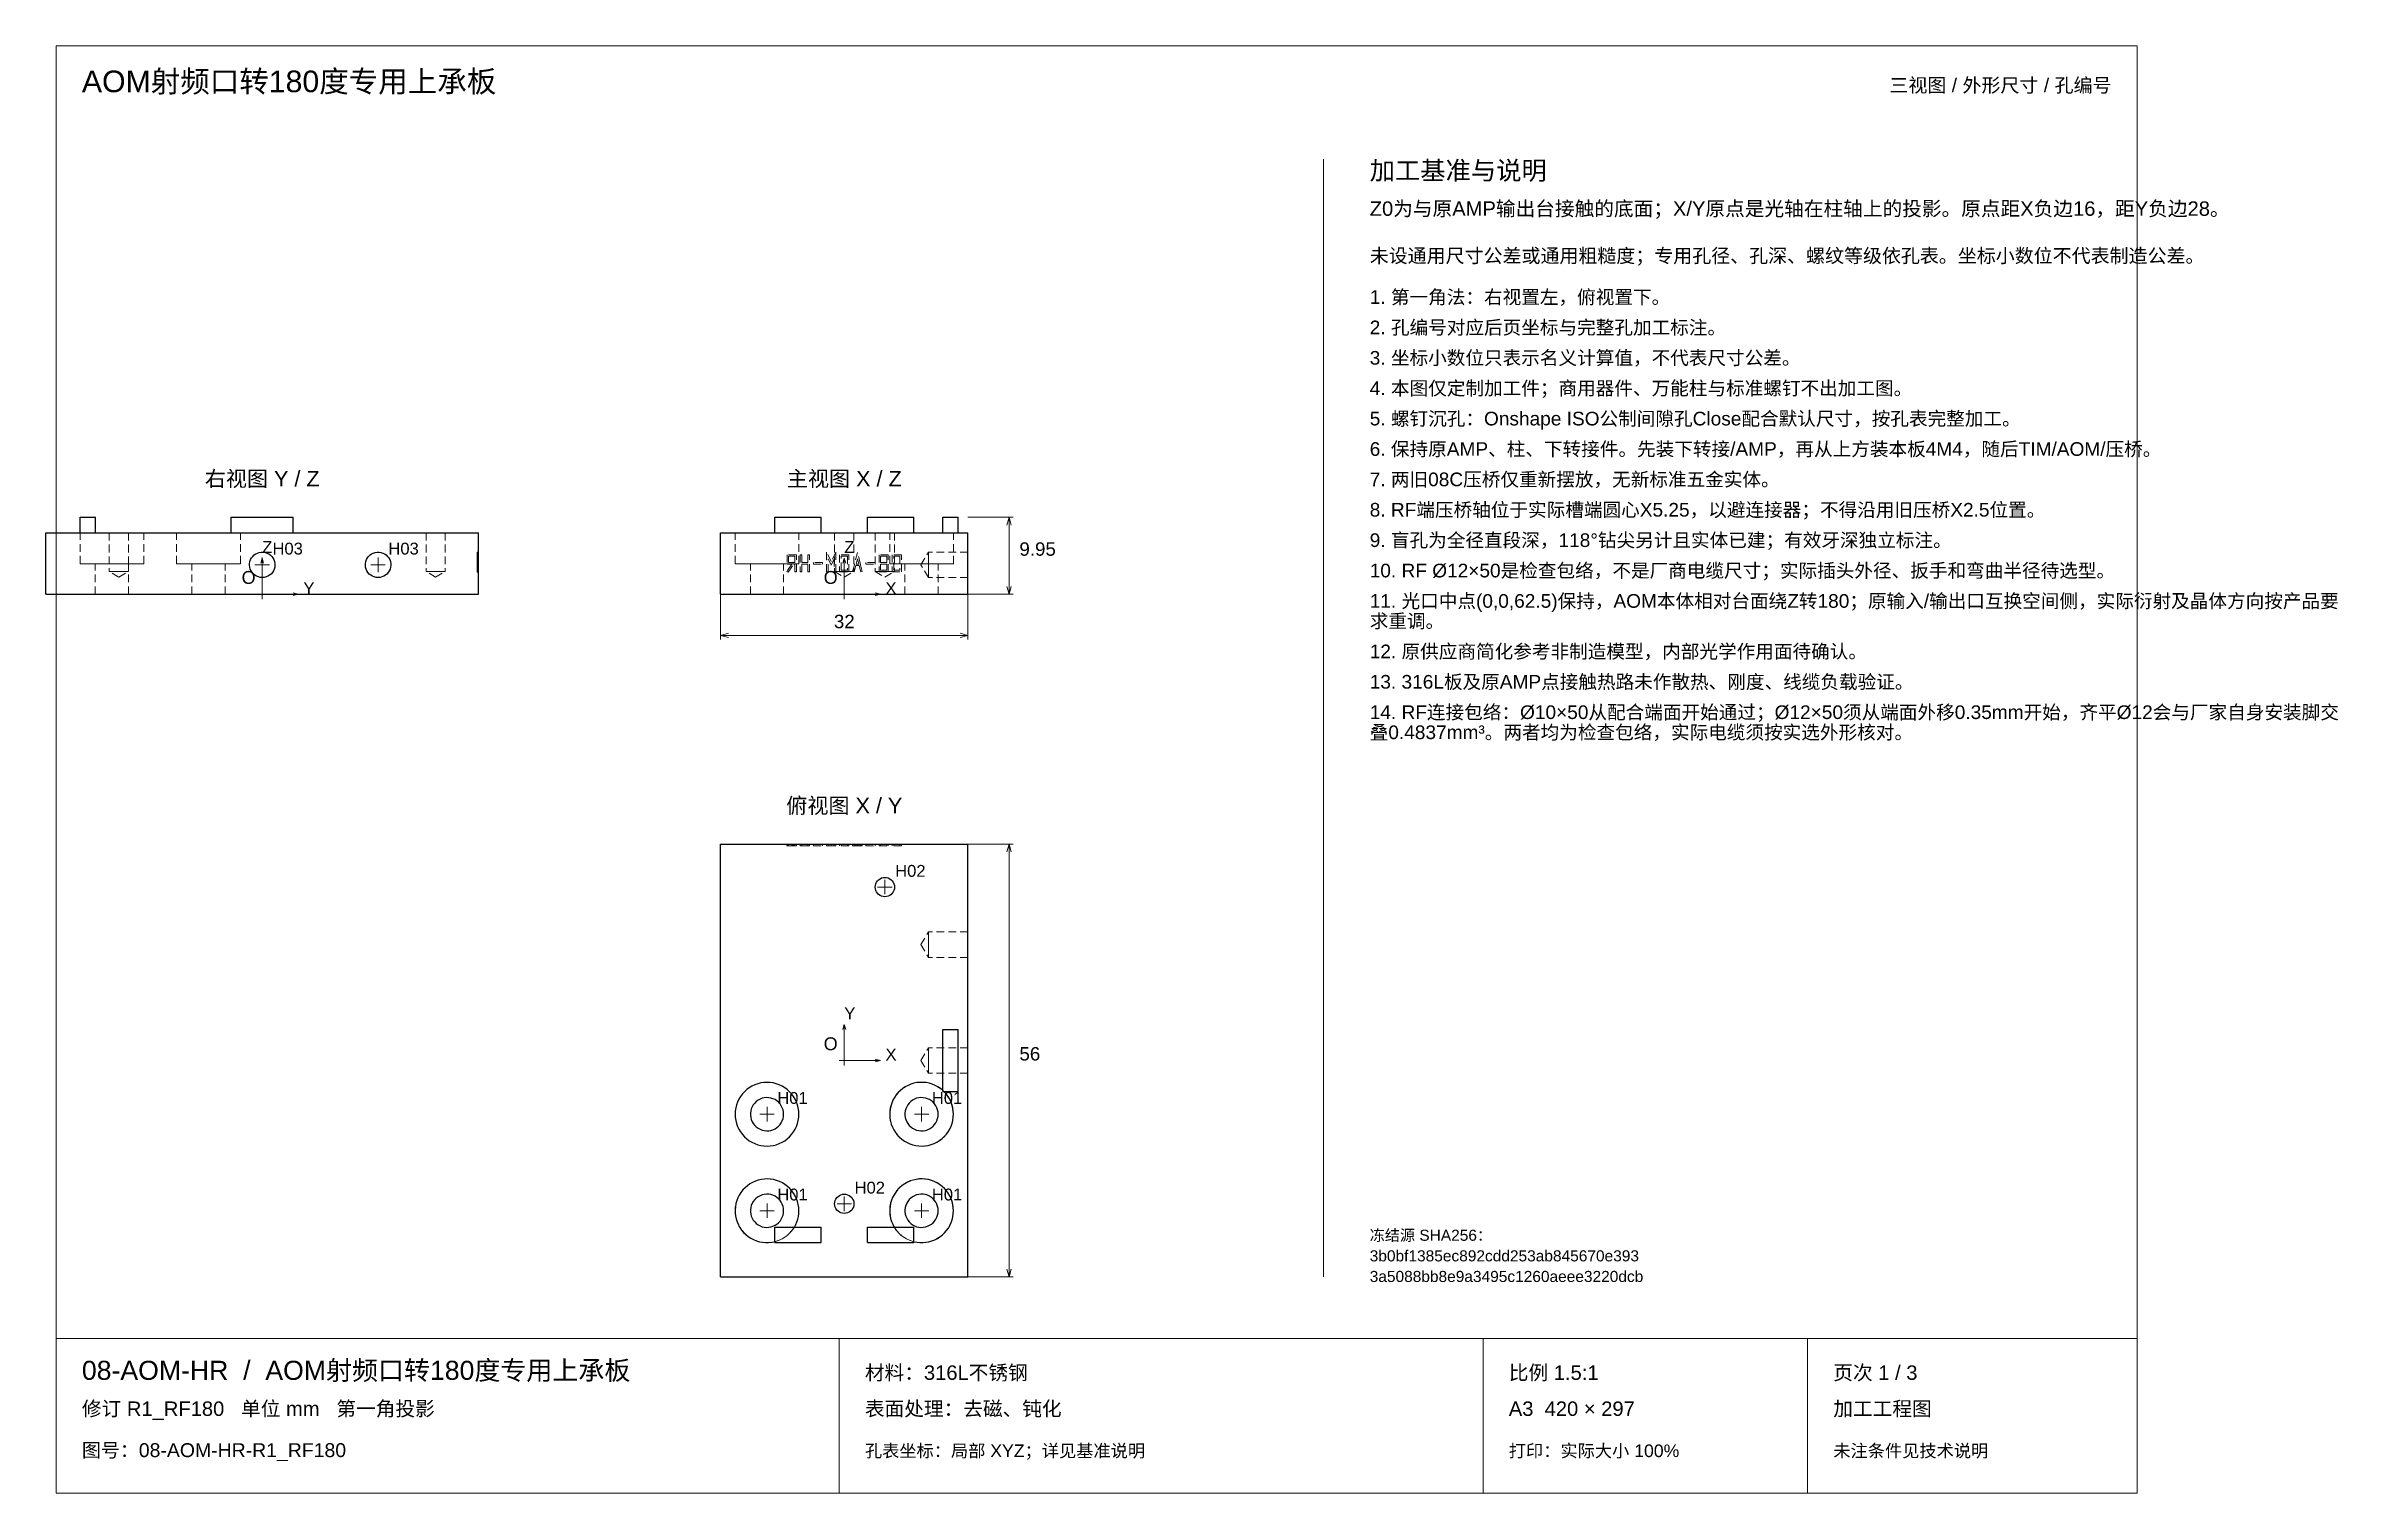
# Paper-space layout '01_三视图' of a CAD drawing. Header units: millimetres. Extents: x 6 to 451, y 8 to 289.
import ezdxf
from ezdxf.enums import TextEntityAlignment as Align

# ---------------------------------------------------------------- set-up
doc = ezdxf.new("R2010")
doc.units = ezdxf.units.MM
doc.linetypes.add('WP_HIDDEN', pattern=[2.3, 1.5, -0.8])
for name, color, linetype, lineweight in [('ANNOTATIONS', 7, 'CONTINUOUS', 18), ('HIDDEN', 7, 'WP_HIDDEN', 13), ('VISIBLE', 7, 'CONTINUOUS', 25)]:
    doc.layers.add(name, color=color, linetype=linetype, lineweight=lineweight)
doc.styles.add('CJK', font='Arial Unicode.ttf')

psp = doc.layouts.new('01_三视图')

# ---------------------------------------------------------------- texts
at = {"layer": 'ANNOTATIONS', "style": 'CJK'}
for s, height, p in [('AOM射频口转180度专用上承板', 4.2, (13, 280)), ('加工基准与说明', 3.6, (263, 263)), ('Z0为与原AMP输出台接触的底面；X/Y原点是光轴在柱轴上的投影。原点距X负边16，距Y负边28。', 2.8, (263, 256)), ('未设通用尺寸公差或通用粗糙度；专用孔径、孔深、螺纹等级依孔表。坐标小数位不代表制造公差。', 2.7, (263, 246.9)), ('1. 第一角法：右视置左，俯视置下。', 2.65, (263, 238.9)), ('2. 孔编号对应后页坐标与完整孔加工标注。', 2.65, (263, 233)), ('3. 坐标小数位只表示名义计算值，不代表尺寸公差。', 2.65, (263, 227.1)), ('4. 本图仅定制加工件；商用器件、万能柱与标准螺钉不出加工图。', 2.65, (263, 221.2)), ('5. 螺钉沉孔：Onshape ISO公制间隙孔Close配合默认尺寸，按孔表完整加工。', 2.65, (263, 215.3)), ('6. 保持原AMP、柱、下转接件。先装下转接/AMP，再从上方装本板4M4，随后TIM/AOM/压桥。', 2.65, (263, 209.4)), ('7. 两旧08C压桥仅重新摆放，无新标准五金实体。', 2.65, (263, 203.5)), ('8. RF端压桥轴位于实际槽端圆心X5.25，以避连接器；不得沿用旧压桥X2.5位置。', 2.65, (263, 197.6)), ('Z', 2.3, (48, 190.54)), ('H03', 2.3, (50, 190.24)), ('H03', 2.3, (72.5, 190.24)), ('Z', 2.3, (161, 190.54)), ('9.95', 2.6, (195, 190)), ('9. 盲孔为全径直段深，118°钻尖另计且实体已建；有效牙深独立标注。', 2.65, (263, 191.7)), ('O', 2.5, (44, 184.54)), ('O', 2.5, (157, 184.54)), ('10. RF Ø12×50是检查包络，不是厂商电缆尺寸；实际插头外径、扳手和弯曲半径待选型。', 2.65, (263, 185.8)), ('Y', 2.3, (56, 182.54)), ('X', 2.3, (169, 182.54)), ('11. 光口中点(0,0,62.5)保持，AOM本体相对台面绕Z转180；原输入/输出口互换空间侧，实际衍射及晶体方向按产品要', 2.65, (263, 179.9)), ('求重调。', 2.65, (263, 176)), ('12. 原供应商简化参考非制造模型，内部光学作用面待确认。', 2.65, (263, 170.1)), ('13. 316L板及原AMP点接触热路未作散热、刚度、线缆负载验证。', 2.65, (263, 164.2)), ('14. RF连接包络：Ø10×50从配合端面开始通过；Ø12×50须从端面外移0.35mm开始，齐平Ø12会与厂家自身安装脚交', 2.65, (263, 158.3)), ('叠0.4837mm³。两者均为检查包络，实际电缆须按实选外形核对。', 2.65, (263, 154.4)), ('H02', 2.3, (170.88, 127.67)), ('Y', 2.3, (161, 100)), ('O', 2.5, (157, 94)), ('X', 2.3, (169, 92)), ('56', 2.6, (195, 92)), ('H01', 2.3, (148, 83.58)), ('H01', 2.3, (178, 83.58)), ('H01', 2.3, (148, 64.83)), ('H02', 2.3, (163, 66.17)), ('H01', 2.3, (178, 64.83)), ('冻结源 SHA256：', 2.15, (263, 57)), ('3b0bf1385ec892cdd253ab845670e393', 2.15, (263, 53)), ('3a5088bb8e9a3495c1260aeee3220dcb', 2.15, (263, 49)), ('08-AOM-HR  /  AOM射频口转180度专用上承板', 3.7, (13, 30)), ('材料：316L不锈钢', 2.8, (165, 30)), ('比例 1.5:1', 2.8, (290, 30)), ('页次 1 / 3', 2.8, (353, 30)), ('修订 R1_RF180   单位 mm   第一角投影', 2.8, (13, 23)), ('表面处理：去磁、钝化', 2.8, (165, 23)), ('A3  420 × 297', 2.8, (290, 23)), ('加工工程图', 2.8, (353, 23)), ('图号：08-AOM-HR-R1_RF180', 2.7, (13, 15)), ('孔表坐标：局部 XYZ；详见基准说明', 2.45, (165, 15)), ('打印：实际大小 100%', 2.45, (290, 15)), ('未注条件见技术说明', 2.45, (353, 15))]:
    psp.add_text(s, height=height, dxfattribs=at).set_placement(p)
psp.add_text('三视图 / 外形尺寸 / 孔编号', height=2.7, dxfattribs=at).set_placement((407, 280), align=Align.RIGHT)
for s, height, p in [('右视图 Y / Z', 3, (48, 203.46)), ('主视图 X / Z', 3, (161, 203.46)), ('32', 2.6, (161, 175.94)), ('俯视图 X / Y', 3, (161, 140))]:
    psp.add_text(s, height=height, dxfattribs=at).set_placement(p, align=Align.CENTER)

# ---------------------------------------------------------------- linework, layer by layer
at = {"layer": 'ANNOTATIONS'}
for p, q in [((412, 289), (8, 289)), ((8, 289), (8, 8)), ((412, 8), (412, 289)), ((254, 50), (254, 267)), ((185, 197.46), (193.8, 197.46)), ((193, 197.46), (192.58, 195.96)), ((193, 182.54), (193, 197.46)), ((193, 197.46), (193.42, 195.96)), ((46.6, 188.24), (49.4, 188.24)), ((48, 189.54), (47.72, 188.54)), ((48, 186.84), (48, 189.64)), ((48, 182.54), (48, 189.54)), ((48, 189.54), (48.28, 188.54)), ((69.1, 188.24), (71.9, 188.24)), ((70.5, 186.84), (70.5, 189.64)), ((161, 189.54), (160.72, 188.54)), ((161, 182.54), (161, 189.54)), ((161, 189.54), (161.28, 188.54)), ((47, 182.54), (49, 182.54)), ((48, 181.54), (48, 183.54)), ((48, 182.54), (55, 182.54)), ((55, 182.54), (54, 182.82)), ((55, 182.54), (54, 182.26)), ((137, 182.54), (137, 173.74)), ((160, 182.54), (162, 182.54)), ((161, 181.54), (161, 183.54)), ((161, 182.54), (168, 182.54)), ((168, 182.54), (167, 182.82)), ((168, 182.54), (167, 182.26)), ((185, 182.54), (185, 173.74)), ((185, 182.54), (193.8, 182.54)), ((193, 182.54), (192.58, 184.04)), ((193, 182.54), (193.42, 184.04)), ((137, 174.54), (138.5, 174.96)), ((137, 174.54), (185, 174.54)), ((137, 174.54), (138.5, 174.12)), ((185, 174.54), (183.5, 174.96)), ((185, 174.54), (183.5, 174.12)), ((185, 134), (193.8, 134)), ((193, 134), (192.58, 132.5)), ((193, 50), (193, 134)), ((193, 134), (193.42, 132.5)), ((167.47, 125.67), (170.28, 125.67)), ((168.87, 124.27), (168.87, 127.08)), ((161, 99), (160.72, 98)), ((161, 92), (161, 99)), ((161, 99), (161.28, 98)), ((160, 92), (162, 92)), ((161, 91), (161, 93)), ((161, 92), (168, 92)), ((168, 92), (167, 92.28)), ((168, 92), (167, 91.72)), ((144.6, 81.57), (147.4, 81.57)), ((146, 80.17), (146, 82.98)), ((174.6, 81.57), (177.4, 81.57)), ((176, 80.17), (176, 82.98)), ((144.6, 62.82), (147.4, 62.82)), ((146, 61.43), (146, 64.23)), ((159.6, 64.17), (162.4, 64.17)), ((161, 62.77), (161, 65.58)), ((174.6, 62.82), (177.4, 62.82)), ((176, 61.43), (176, 64.23)), ((185, 50), (193.8, 50)), ((193, 50), (192.58, 51.5)), ((193, 50), (193.42, 51.5)), ((8, 38), (412, 38)), ((160, 8), (160, 38)), ((285, 8), (285, 38)), ((348, 8), (348, 38)), ((8, 8), (412, 8))]:
    psp.add_line(p, q, dxfattribs=at)
at = {"layer": 'HIDDEN'}
for points in [[(25.01, 194.46), (24.86, 194.46), (24.4, 194.46), (23.66, 194.46), (22.68, 194.46), (21.51, 194.46), (20.2, 194.46), (18.82, 194.46), (17.45, 194.46), (16.14, 194.46), (14.97, 194.46), (13.99, 194.46), (13.25, 194.46), (12.79, 194.46), (12.64, 194.46)], [(12.64, 194.46), (12.64, 194.46), (12.64, 194.46), (12.65, 194.46), (12.65, 194.46), (12.66, 194.46), (12.67, 194.46), (12.68, 194.46), (12.7, 194.46), (12.71, 194.46), (12.73, 194.46), (12.75, 194.46), (12.77, 194.46), (12.8, 194.46), (12.82, 194.46)], [(12.64, 194.46), (12.68, 194.46), (12.79, 194.46), (12.98, 194.46), (13.25, 194.46), (13.59, 194.46), (13.99, 194.46), (14.45, 194.46), (14.97, 194.46), (15.53, 194.46), (16.14, 194.46), (16.78, 194.46), (17.45, 194.46), (18.13, 194.46), (18.82, 194.46)], [(12.64, 188.46), (12.64, 194.46)], [(12.67, 194.46), (15.67, 194.46)], [(12.67, 194.46), (12.82, 194.46)], [(12.82, 194.46), (15.67, 194.46)], [(15.67, 194.46), (15.38, 194.46), (15.09, 194.46), (14.82, 194.46), (14.56, 194.46), (14.31, 194.46), (14.08, 194.46), (13.86, 194.46), (13.66, 194.46), (13.48, 194.46), (13.31, 194.46), (13.16, 194.46), (13.03, 194.46), (12.92, 194.46), (12.82, 194.46)], [(15.67, 194.46), (15.88, 194.46), (16.09, 194.46), (16.3, 194.46), (16.52, 194.46), (16.74, 194.46), (16.97, 194.46), (17.19, 194.46), (17.42, 194.46), (17.65, 194.46), (17.88, 194.46), (18.12, 194.46), (18.35, 194.46), (18.59, 194.46), (18.82, 194.46)], [(25.01, 194.46), (24.94, 194.46), (24.73, 194.46), (24.39, 194.46), (23.93, 194.46), (23.34, 194.46), (22.66, 194.46), (21.89, 194.46), (21.05, 194.46), (20.16, 194.46), (19.24, 194.46), (18.31, 194.46), (17.39, 194.46), (16.51, 194.46), (15.67, 194.46)], [(22.05, 194.46), (22, 194.46), (21.86, 194.46), (21.64, 194.46), (21.34, 194.46), (20.99, 194.46), (20.59, 194.46), (20.17, 194.46), (19.76, 194.46), (19.36, 194.46), (19.01, 194.46), (18.71, 194.46), (18.49, 194.46), (18.35, 194.46), (18.3, 194.46)], [(18.3, 194.46), (18.31, 194.46), (18.35, 194.46), (18.41, 194.46), (18.49, 194.46), (18.59, 194.46), (18.71, 194.46), (18.85, 194.46), (19.01, 194.46), (19.18, 194.46), (19.36, 194.46), (19.56, 194.46), (19.76, 194.46), (19.97, 194.46), (20.17, 194.46)], [(18.3, 194.46), (18.3, 186.96)], [(18.82, 194.46), (19.52, 194.46), (20.2, 194.46), (20.87, 194.46), (21.51, 194.46), (22.12, 194.46), (22.68, 194.46), (23.2, 194.46), (23.66, 194.46), (24.06, 194.46), (24.4, 194.46), (24.67, 194.46), (24.86, 194.46), (24.97, 194.46), (25.01, 194.46)], [(20.17, 194.46), (20.38, 194.46), (20.59, 194.46), (20.79, 194.46), (20.99, 194.46), (21.17, 194.46), (21.34, 194.46), (21.5, 194.46), (21.64, 194.46), (21.76, 194.46), (21.86, 194.46), (21.94, 194.46), (22, 194.46), (22.04, 194.46), (22.05, 194.46)], [(22.05, 194.46), (22.05, 186.96)], [(25.01, 188.46), (25.01, 194.46)], [(43.76, 194.46), (43.61, 194.46), (43.15, 194.46), (42.41, 194.46), (41.43, 194.46), (40.26, 194.46), (38.95, 194.46), (37.57, 194.46), (36.2, 194.46), (34.89, 194.46), (33.72, 194.46), (32.74, 194.46), (32, 194.46), (31.54, 194.46), (31.39, 194.46)], [(31.39, 194.46), (31.43, 194.46), (31.54, 194.46), (31.73, 194.46), (32, 194.46), (32.34, 194.46), (32.74, 194.46), (33.2, 194.46), (33.72, 194.46), (34.28, 194.46), (34.89, 194.46), (35.53, 194.46), (36.2, 194.46), (36.88, 194.46), (37.57, 194.46)], [(31.39, 188.46), (31.39, 194.46)], [(37.57, 194.46), (38.27, 194.46), (38.95, 194.46), (39.62, 194.46), (40.26, 194.46), (40.87, 194.46), (41.43, 194.46), (41.95, 194.46), (42.41, 194.46), (42.81, 194.46), (43.15, 194.46), (43.42, 194.46), (43.61, 194.46), (43.72, 194.46), (43.76, 194.46)], [(37.57, 194.46), (37.93, 194.46), (38.28, 194.46), (38.63, 194.46), (38.97, 194.46), (39.31, 194.46), (39.65, 194.46), (39.98, 194.46), (40.3, 194.46), (40.61, 194.46), (40.91, 194.46), (41.2, 194.46), (41.48, 194.46), (41.75, 194.46), (42, 194.46)], [(42, 194.46), (42.19, 194.46)], [(42, 194.46), (54, 194.46)], [(42, 194.46), (42.01, 194.46), (42.03, 194.46), (42.04, 194.46), (42.05, 194.46), (42.07, 194.46), (42.08, 194.46), (42.09, 194.46), (42.11, 194.46), (42.12, 194.46), (42.13, 194.46), (42.15, 194.46), (42.16, 194.46), (42.17, 194.46), (42.19, 194.46)], [(42.19, 194.46), (54, 194.46)], [(42.19, 194.46), (42.4, 194.46), (42.59, 194.46), (42.77, 194.46), (42.94, 194.46), (43.09, 194.46), (43.23, 194.46), (43.36, 194.46), (43.46, 194.46), (43.55, 194.46), (43.63, 194.46), (43.69, 194.46), (43.73, 194.46), (43.75, 194.46), (43.76, 194.46)], [(43.76, 188.46), (43.76, 194.46)], [(83.55, 194.46), (83.5, 194.46), (83.36, 194.46), (83.14, 194.46), (82.84, 194.46), (82.49, 194.46), (82.09, 194.46), (81.67, 194.46), (81.26, 194.46), (80.86, 194.46), (80.51, 194.46), (80.21, 194.46), (79.99, 194.46), (79.85, 194.46), (79.8, 194.46)], [(79.8, 194.46), (79.81, 194.46), (79.85, 194.46), (79.91, 194.46), (79.99, 194.46), (80.09, 194.46), (80.21, 194.46), (80.35, 194.46), (80.51, 194.46), (80.68, 194.46), (80.86, 194.46), (81.06, 194.46), (81.26, 194.46), (81.47, 194.46), (81.67, 194.46)], [(79.8, 194.46), (79.8, 186.96)], [(81.67, 194.46), (81.88, 194.46), (82.09, 194.46), (82.29, 194.46), (82.49, 194.46), (82.67, 194.46), (82.84, 194.46), (83, 194.46), (83.14, 194.46), (83.26, 194.46), (83.36, 194.46), (83.44, 194.46), (83.5, 194.46), (83.54, 194.46), (83.55, 194.46)], [(83.55, 194.46), (83.55, 186.96)], [(152.19, 194.46), (152.03, 194.46), (151.57, 194.46), (150.84, 194.46), (149.86, 194.46), (148.68, 194.46), (147.38, 194.46), (146, 194.46), (144.62, 194.46), (143.32, 194.46), (142.14, 194.46), (141.16, 194.46), (140.43, 194.46), (139.97, 194.46), (139.81, 194.46)], [(139.81, 194.46), (139.86, 194.46), (140.02, 194.46), (140.27, 194.46), (140.63, 194.46), (141.07, 194.46), (141.59, 194.46), (142.19, 194.46), (142.85, 194.46), (143.57, 194.46), (144.33, 194.46), (145.11, 194.46), (145.91, 194.46), (146.71, 194.46), (147.5, 194.46)], [(139.81, 188.46), (139.81, 194.46)], [(147.5, 194.46), (156.5, 194.46)], [(147.5, 194.46), (151.33, 194.46)], [(147.5, 194.46), (147.84, 194.46), (148.17, 194.46), (148.49, 194.46), (148.81, 194.46), (149.12, 194.46), (149.41, 194.46), (149.7, 194.46), (149.97, 194.46), (150.24, 194.46), (150.48, 194.46), (150.72, 194.46), (150.94, 194.46), (151.14, 194.46), (151.33, 194.46)], [(151.33, 194.46), (151.44, 194.46), (151.55, 194.46), (151.65, 194.46), (151.74, 194.46), (151.83, 194.46), (151.9, 194.46), (151.97, 194.46), (152.03, 194.46), (152.08, 194.46), (152.12, 194.46), (152.15, 194.46), (152.17, 194.46), (152.18, 194.46), (152.19, 194.46)], [(151.33, 194.46), (156.5, 194.46)], [(152.19, 188.46), (152.19, 194.46)], [(159.12, 194.46), (159.17, 194.46), (159.31, 194.46), (159.53, 194.46), (159.83, 194.46), (160.19, 194.46), (160.58, 194.46), (161, 194.46), (161.42, 194.46), (161.81, 194.46), (162.17, 194.46), (162.47, 194.46), (162.69, 194.46), (162.83, 194.46), (162.88, 194.46)], [(159.12, 194.46), (159.12, 186.96)], [(162.88, 194.46), (162.88, 186.96)], [(165.5, 194.46), (174.5, 194.46)], [(165.5, 194.46), (170.67, 194.46)], [(167, 194.46), (167.05, 194.46), (167.19, 194.46), (167.41, 194.46), (167.71, 194.46), (168.06, 194.46), (168.46, 194.46), (168.87, 194.46), (169.29, 194.46), (169.69, 194.46), (170.04, 194.46), (170.34, 194.46), (170.56, 194.46), (170.7, 194.46), (170.75, 194.46)], [(167, 194.46), (167, 186.96)], [(182.19, 194.46), (182.03, 194.46), (181.57, 194.46), (180.84, 194.46), (179.86, 194.46), (178.68, 194.46), (177.38, 194.46), (176, 194.46), (174.62, 194.46), (173.32, 194.46), (172.14, 194.46), (171.16, 194.46), (170.43, 194.46), (169.97, 194.46), (169.81, 194.46)], [(169.81, 194.46), (169.82, 194.46), (169.83, 194.46), (169.85, 194.46), (169.88, 194.46), (169.92, 194.46), (169.97, 194.46), (170.03, 194.46), (170.1, 194.46), (170.17, 194.46), (170.26, 194.46), (170.35, 194.46), (170.45, 194.46), (170.56, 194.46), (170.67, 194.46)], [(180.12, 194.46), (179.31, 194.46), (178.42, 194.46), (177.45, 194.46), (176.45, 194.46), (175.43, 194.46), (174.43, 194.46), (173.47, 194.46), (172.58, 194.46), (171.79, 194.46), (171.1, 194.46), (170.55, 194.46), (170.14, 194.46), (169.9, 194.46), (169.81, 194.46)], [(169.81, 188.46), (169.81, 194.46)], [(170.67, 194.46), (174.5, 194.46)], [(170.67, 194.46), (170.86, 194.46), (171.06, 194.46), (171.28, 194.46), (171.52, 194.46), (171.76, 194.46), (172.03, 194.46), (172.3, 194.46), (172.59, 194.46), (172.88, 194.46), (173.19, 194.46), (173.51, 194.46), (173.83, 194.46), (174.16, 194.46), (174.5, 194.46)], [(170.75, 194.46), (170.75, 186.96)], [(174.5, 194.46), (175.29, 194.46), (176.09, 194.46), (176.89, 194.46), (177.67, 194.46), (178.43, 194.46), (179.15, 194.46), (179.81, 194.46), (180.41, 194.46), (180.93, 194.46), (181.37, 194.46), (181.73, 194.46), (181.98, 194.46), (182.14, 194.46), (182.19, 194.46)], [(180.12, 194.46), (183.12, 194.46)], [(180.12, 194.46), (180.32, 194.46)], [(180.32, 194.46), (180.31, 194.46), (180.3, 194.46), (180.28, 194.46), (180.27, 194.46), (180.25, 194.46), (180.24, 194.46), (180.23, 194.46), (180.21, 194.46), (180.2, 194.46), (180.18, 194.46), (180.17, 194.46), (180.15, 194.46), (180.14, 194.46), (180.12, 194.46)], [(182.19, 194.46), (182.18, 194.46), (182.15, 194.46), (182.1, 194.46), (182.03, 194.46), (181.94, 194.46), (181.83, 194.46), (181.7, 194.46), (181.56, 194.46), (181.39, 194.46), (181.21, 194.46), (181.01, 194.46), (180.8, 194.46), (180.57, 194.46), (180.32, 194.46)], [(180.32, 194.46), (183.12, 194.46)], [(182.19, 188.46), (182.19, 194.46)], [(25.01, 188.46), (24.86, 188.46), (24.4, 188.46), (23.66, 188.46), (22.68, 188.46), (21.51, 188.46), (20.2, 188.46), (18.82, 188.46), (17.45, 188.46), (16.14, 188.46), (14.97, 188.46), (13.99, 188.46), (13.25, 188.46), (12.79, 188.46), (12.64, 188.46)], [(12.64, 188.46), (12.68, 188.46), (12.79, 188.46), (12.98, 188.46), (13.25, 188.46), (13.59, 188.46), (13.99, 188.46), (14.45, 188.46), (14.97, 188.46), (15.53, 188.46), (16.14, 188.46), (16.78, 188.46), (17.45, 188.46), (18.13, 188.46), (18.82, 188.46)], [(22.05, 188.46), (21.97, 188.46), (21.73, 188.46), (21.35, 188.46), (20.84, 188.46), (20.22, 188.46), (19.54, 188.46), (18.82, 188.46), (18.11, 188.46), (17.43, 188.46), (16.81, 188.46), (16.3, 188.46), (15.92, 188.46), (15.68, 188.46), (15.6, 188.46)], [(15.6, 188.46), (15.62, 188.46), (15.68, 188.46), (15.78, 188.46), (15.92, 188.46), (16.09, 188.46), (16.3, 188.46), (16.54, 188.46), (16.81, 188.46), (17.11, 188.46), (17.43, 188.46), (17.76, 188.46), (18.11, 188.46), (18.46, 188.46), (18.82, 188.46)], [(15.6, 182.54), (15.6, 188.46)], [(22.05, 186.96), (22, 186.96), (21.86, 186.96), (21.64, 186.96), (21.34, 186.96), (20.99, 186.96), (20.59, 186.96), (20.17, 186.96), (19.76, 186.96), (19.36, 186.96), (19.01, 186.96), (18.71, 186.96), (18.49, 186.96), (18.35, 186.96), (18.3, 186.96)], [(18.3, 186.96), (18.31, 186.96), (18.35, 186.96), (18.41, 186.96), (18.49, 186.96), (18.59, 186.96), (18.71, 186.96), (18.85, 186.96), (19.01, 186.96), (19.18, 186.96), (19.36, 186.96), (19.56, 186.96), (19.76, 186.96), (19.97, 186.96), (20.17, 186.96)], [(20.17, 185.84), (18.3, 186.96)], [(18.82, 188.46), (19.19, 188.46), (19.54, 188.46), (19.89, 188.46), (20.22, 188.46), (20.54, 188.46), (20.84, 188.46), (21.11, 188.46), (21.35, 188.46), (21.56, 188.46), (21.73, 188.46), (21.87, 188.46), (21.97, 188.46), (22.03, 188.46), (22.05, 188.46)], [(18.82, 188.46), (19.52, 188.46), (20.2, 188.46), (20.87, 188.46), (21.51, 188.46), (22.12, 188.46), (22.68, 188.46), (23.2, 188.46), (23.66, 188.46), (24.06, 188.46), (24.4, 188.46), (24.67, 188.46), (24.86, 188.46), (24.97, 188.46), (25.01, 188.46)], [(20.17, 186.96), (20.38, 186.96), (20.59, 186.96), (20.79, 186.96), (20.99, 186.96), (21.17, 186.96), (21.34, 186.96), (21.5, 186.96), (21.64, 186.96), (21.76, 186.96), (21.86, 186.96), (21.94, 186.96), (22, 186.96), (22.04, 186.96), (22.05, 186.96)], [(20.17, 185.84), (22.05, 186.96)], [(22.05, 182.54), (22.05, 188.46)], [(43.76, 188.46), (43.61, 188.46), (43.15, 188.46), (42.41, 188.46), (41.43, 188.46), (40.26, 188.46), (38.95, 188.46), (37.57, 188.46), (36.2, 188.46), (34.89, 188.46), (33.72, 188.46), (32.74, 188.46), (32, 188.46), (31.54, 188.46), (31.39, 188.46)], [(31.39, 188.46), (31.43, 188.46), (31.54, 188.46), (31.73, 188.46), (32, 188.46), (32.34, 188.46), (32.74, 188.46), (33.2, 188.46), (33.72, 188.46), (34.28, 188.46), (34.89, 188.46), (35.53, 188.46), (36.2, 188.46), (36.88, 188.46), (37.57, 188.46)], [(40.8, 188.46), (40.72, 188.46), (40.48, 188.46), (40.1, 188.46), (39.59, 188.46), (38.97, 188.46), (38.29, 188.46), (37.57, 188.46), (36.86, 188.46), (36.18, 188.46), (35.56, 188.46), (35.05, 188.46), (34.67, 188.46), (34.43, 188.46), (34.35, 188.46)], [(34.35, 188.46), (34.37, 188.46), (34.43, 188.46), (34.53, 188.46), (34.67, 188.46), (34.84, 188.46), (35.05, 188.46), (35.29, 188.46), (35.56, 188.46), (35.86, 188.46), (36.18, 188.46), (36.51, 188.46), (36.86, 188.46), (37.21, 188.46), (37.57, 188.46)], [(34.35, 182.54), (34.35, 188.46)], [(37.57, 188.46), (38.27, 188.46), (38.95, 188.46), (39.62, 188.46), (40.26, 188.46), (40.87, 188.46), (41.43, 188.46), (41.95, 188.46), (42.41, 188.46), (42.81, 188.46), (43.15, 188.46), (43.42, 188.46), (43.61, 188.46), (43.72, 188.46), (43.76, 188.46)], [(37.57, 188.46), (37.94, 188.46), (38.29, 188.46), (38.64, 188.46), (38.97, 188.46), (39.29, 188.46), (39.59, 188.46), (39.86, 188.46), (40.1, 188.46), (40.31, 188.46), (40.48, 188.46), (40.62, 188.46), (40.72, 188.46), (40.78, 188.46), (40.8, 188.46)], [(40.8, 182.54), (40.8, 188.46)], [(83.55, 186.96), (83.5, 186.96), (83.36, 186.96), (83.14, 186.96), (82.84, 186.96), (82.49, 186.96), (82.09, 186.96), (81.67, 186.96), (81.26, 186.96), (80.86, 186.96), (80.51, 186.96), (80.21, 186.96), (79.99, 186.96), (79.85, 186.96), (79.8, 186.96)], [(79.8, 186.96), (79.81, 186.96), (79.85, 186.96), (79.91, 186.96), (79.99, 186.96), (80.09, 186.96), (80.21, 186.96), (80.35, 186.96), (80.51, 186.96), (80.68, 186.96), (80.86, 186.96), (81.06, 186.96), (81.26, 186.96), (81.47, 186.96), (81.67, 186.96)], [(81.67, 185.84), (79.8, 186.96)], [(81.67, 185.84), (83.55, 186.96)], [(81.67, 186.96), (81.88, 186.96), (82.09, 186.96), (82.29, 186.96), (82.49, 186.96), (82.67, 186.96), (82.84, 186.96), (83, 186.96), (83.14, 186.96), (83.26, 186.96), (83.36, 186.96), (83.44, 186.96), (83.5, 186.96), (83.54, 186.96), (83.55, 186.96)], [(89.7, 190.67), (89.7, 188.87)], [(89.7, 190.67), (89.7, 186.89)], [(90, 190.67), (89.7, 190.67)], [(90, 190.66), (89.7, 190.66)], [(89.7, 190.66), (89.7, 188.39)], [(90, 190.19), (89.7, 190.19)], [(89.7, 190.19), (89.7, 186.89)], [(89.7, 190.19), (89.7, 188.69)], [(89.7, 190.19), (89.7, 188.39)], [(89.7, 187.19), (89.7, 189.89)], [(90, 189.89), (89.7, 189.89)], [(89.7, 189.89), (89.7, 188.69)], [(89.7, 188.39), (89.7, 189.42)], [(90, 189.42), (89.7, 189.42)], [(89.7, 186.89), (89.7, 189.4)], [(89.7, 189.4), (89.7, 188.2)], [(90, 189.4), (89.7, 189.4)], [(90, 188.87), (89.7, 188.87)], [(89.7, 188.75), (89.7, 188.69)], [(90, 188.75), (89.7, 188.75)], [(90, 188.69), (89.7, 188.69)], [(89.7, 188.39), (89.7, 188.69)], [(90, 188.39), (89.7, 188.39)], [(89.7, 188.39), (89.7, 188.26)], [(89.7, 187.19), (89.7, 188.39)], [(89.7, 186.89), (89.7, 188.39)], [(89.7, 186.83), (89.7, 188.39)], [(89.7, 188.39), (89.7, 187)], [(89.7, 188.26), (89.7, 186.93)], [(90, 188.26), (89.7, 188.26)], [(90, 188.2), (89.7, 188.2)], [(89.7, 186.86), (89.7, 188.09)], [(90, 188.09), (89.7, 188.09)], [(90, 187.19), (89.7, 187.19)], [(89.7, 187), (89.7, 186.83)], [(90, 187), (89.7, 187)], [(89.7, 186.93), (89.7, 186.86)], [(90, 186.93), (89.7, 186.93)], [(90, 186.89), (90, 190.67)], [(90, 190.67), (90, 188.87)], [(90, 188.39), (90, 190.66)], [(90, 186.89), (90, 190.19)], [(90, 190.19), (90, 188.39)], [(90, 190.19), (90, 188.69)], [(90, 189.89), (90, 187.19)], [(90, 188.69), (90, 189.89)], [(90, 188.39), (90, 189.42)], [(90, 186.89), (90, 189.4)], [(90, 189.4), (90, 188.2)], [(90, 188.69), (90, 188.75)], [(90, 188.69), (90, 188.39)], [(90, 188.39), (90, 187)], [(90, 186.83), (90, 188.39)], [(90, 188.39), (90, 186.89)], [(90, 188.39), (90, 188.26)], [(90, 187.19), (90, 188.39)], [(90, 188.26), (90, 186.93)], [(90, 186.86), (90, 188.09)], [(90, 187), (90, 186.83)], [(90, 186.93), (90, 186.86)], [(152.19, 188.46), (152.03, 188.46), (151.57, 188.46), (150.84, 188.46), (149.86, 188.46), (148.68, 188.46), (147.38, 188.46), (146, 188.46), (144.62, 188.46), (143.32, 188.46), (142.14, 188.46), (141.16, 188.46), (140.43, 188.46), (139.97, 188.46), (139.81, 188.46)], [(149.22, 188.46), (149.14, 188.46), (148.91, 188.46), (148.52, 188.46), (148.01, 188.46), (147.4, 188.46), (146.72, 188.46), (146, 188.46), (145.28, 188.46), (144.6, 188.46), (143.99, 188.46), (143.48, 188.46), (143.09, 188.46), (142.86, 188.46), (142.78, 188.46)], [(142.78, 182.54), (142.78, 188.46)], [(149.22, 182.54), (149.22, 188.46)], [(150.81, 188.39), (149.84, 187)], [(149.84, 187), (150.09, 186.83)], [(151.7, 190.19), (149.9, 190.19)], [(149.9, 190.19), (149.9, 188.39)], [(149.9, 188.39), (150.81, 188.39)], [(150.09, 186.83), (151.18, 188.39)], [(150.2, 188.69), (150.2, 189.89)], [(150.2, 189.89), (151.4, 189.89)], [(151.02, 188.69), (150.2, 188.69)], [(151.06, 188.75), (151.02, 188.69)], [(151.15, 188.69), (151.06, 188.75)], [(151.4, 188.69), (151.15, 188.69)], [(151.18, 188.39), (151.4, 188.39)], [(151.4, 189.89), (151.4, 188.69)], [(151.4, 188.39), (151.4, 186.89)], [(151.7, 186.89), (151.7, 190.19)], [(152.75, 190.19), (152.45, 190.19)], [(152.45, 190.19), (152.45, 186.89)], [(152.75, 188.69), (152.75, 190.19)], [(153.95, 188.69), (152.75, 188.69)], [(152.75, 186.89), (152.75, 188.39)], [(152.75, 188.39), (153.95, 188.39)], [(154.25, 190.19), (153.95, 190.19)], [(153.95, 190.19), (153.95, 188.69)], [(153.95, 188.39), (153.95, 186.89)], [(154.25, 186.89), (154.25, 190.19)], [(156.8, 188.69), (155, 188.69)], [(155, 188.69), (155, 188.39)], [(155, 188.39), (156.8, 188.39)], [(156.8, 188.39), (156.8, 188.69)], [(158.45, 188.87), (157.55, 190.67)], [(157.55, 190.67), (157.55, 186.89)], [(157.85, 186.89), (157.85, 189.4)], [(157.85, 189.4), (158.45, 188.2)], [(159.35, 190.67), (158.45, 188.87)], [(158.45, 188.2), (159.05, 189.4)], [(159.05, 189.4), (159.05, 186.89)], [(159.12, 186.96), (159.17, 186.96), (159.31, 186.96), (159.53, 186.96), (159.83, 186.96), (160.19, 186.96), (160.58, 186.96), (161, 186.96), (161.42, 186.96), (161.81, 186.96), (162.17, 186.96), (162.47, 186.96), (162.69, 186.96), (162.83, 186.96), (162.88, 186.96)], [(159.12, 186.96), (161, 185.84)], [(159.35, 186.89), (159.35, 190.67)], [(161.9, 190.19), (160.1, 190.19)], [(160.1, 190.19), (160.1, 186.89)], [(160.4, 187.19), (160.4, 189.89)], [(160.4, 189.89), (161.6, 189.89)], [(161.6, 187.19), (160.4, 187.19)], [(161, 185.84), (162.88, 186.96)], [(161.6, 189.89), (161.6, 187.19)], [(161.9, 186.89), (161.9, 190.19)], [(162.95, 188.26), (162.62, 186.93)], [(162.62, 186.93), (162.91, 186.86)], [(162.91, 186.86), (163.22, 188.09)], [(162.98, 188.39), (162.95, 188.39)], [(162.95, 188.39), (162.95, 188.26)], [(163.55, 190.66), (162.98, 188.39)], [(163.22, 188.09), (163.88, 188.09)], [(163.29, 188.39), (163.55, 189.42)], [(163.81, 188.39), (163.29, 188.39)], [(164.12, 188.39), (163.55, 190.66)], [(163.55, 189.42), (163.81, 188.39)], [(163.88, 188.09), (164.19, 186.86)], [(164.15, 188.39), (164.12, 188.39)], [(164.15, 188.26), (164.15, 188.39)], [(164.48, 186.93), (164.15, 188.26)], [(164.19, 186.86), (164.48, 186.93)], [(167, 188.69), (165.2, 188.69)], [(165.2, 188.69), (165.2, 188.39)], [(165.2, 188.39), (167, 188.39)], [(167, 188.39), (167, 188.69)], [(167, 186.96), (167.05, 186.96), (167.19, 186.96), (167.41, 186.96), (167.71, 186.96), (168.06, 186.96), (168.46, 186.96), (168.87, 186.96), (169.29, 186.96), (169.69, 186.96), (170.04, 186.96), (170.34, 186.96), (170.56, 186.96), (170.7, 186.96), (170.75, 186.96)], [(167, 186.96), (168.87, 185.84)], [(169.55, 190.19), (167.75, 190.19)], [(167.75, 190.19), (167.75, 186.89)], [(168.05, 189.89), (169.25, 189.89)], [(168.05, 188.69), (168.05, 189.89)], [(169.25, 188.69), (168.05, 188.69)], [(168.05, 187.19), (168.05, 188.39)], [(168.05, 188.39), (169.25, 188.39)], [(169.25, 187.19), (168.05, 187.19)], [(168.87, 185.84), (170.75, 186.96)], [(169.25, 189.89), (169.25, 188.69)], [(169.25, 188.39), (169.25, 187.19)], [(169.55, 186.89), (169.55, 190.19)], [(182.19, 188.46), (182.03, 188.46), (181.57, 188.46), (180.84, 188.46), (179.86, 188.46), (178.68, 188.46), (177.38, 188.46), (176, 188.46), (174.62, 188.46), (173.32, 188.46), (172.14, 188.46), (171.16, 188.46), (170.43, 188.46), (169.97, 188.46), (169.81, 188.46)], [(172.1, 190.19), (170.3, 190.19)], [(170.3, 190.19), (170.3, 186.89)], [(170.6, 187.19), (170.6, 189.89)], [(170.6, 189.89), (171.8, 189.89)], [(171.8, 187.19), (170.6, 187.19)], [(171.8, 189.89), (171.8, 187.19)], [(172.1, 186.89), (172.1, 190.19)], [(179.22, 188.46), (179.14, 188.46), (178.91, 188.46), (178.52, 188.46), (178.01, 188.46), (177.4, 188.46), (176.72, 188.46), (176, 188.46), (175.28, 188.46), (174.6, 188.46), (173.99, 188.46), (173.48, 188.46), (173.09, 188.46), (172.86, 188.46), (172.78, 188.46)], [(172.78, 182.54), (172.78, 188.46)], [(175.86, 188.24), (177.35, 190.71)], [(177.35, 185.76), (175.86, 188.24)], [(177.35, 185.76), (177.35, 185.82), (177.35, 186.01), (177.35, 186.3), (177.35, 186.69), (177.35, 187.16), (177.35, 187.69), (177.35, 188.24), (177.35, 188.79), (177.35, 189.31), (177.35, 189.78), (177.35, 190.17), (177.35, 190.47), (177.35, 190.65), (177.35, 190.71)], [(185, 190.71), (177.35, 190.71)], [(179.22, 182.54), (179.22, 188.46)], [(185, 185.76), (185, 185.82), (185, 186.01), (185, 186.3), (185, 186.69), (185, 187.16), (185, 187.69), (185, 188.24), (185, 188.79), (185, 189.31), (185, 189.78), (185, 190.17), (185, 190.47), (185, 190.65), (185, 190.71)], [(22.05, 182.54), (21.97, 182.54), (21.73, 182.54), (21.35, 182.54), (20.84, 182.54), (20.22, 182.54), (19.54, 182.54), (18.82, 182.54), (18.11, 182.54), (17.43, 182.54), (16.81, 182.54), (16.3, 182.54), (15.92, 182.54), (15.68, 182.54), (15.6, 182.54)], [(15.6, 182.54), (15.62, 182.54), (15.68, 182.54), (15.78, 182.54), (15.92, 182.54), (16.09, 182.54), (16.3, 182.54), (16.54, 182.54), (16.81, 182.54), (17.11, 182.54), (17.43, 182.54), (17.76, 182.54), (18.11, 182.54), (18.46, 182.54), (18.82, 182.54)], [(18.82, 182.54), (19.19, 182.54), (19.54, 182.54), (19.89, 182.54), (20.22, 182.54), (20.54, 182.54), (20.84, 182.54), (21.11, 182.54), (21.35, 182.54), (21.56, 182.54), (21.73, 182.54), (21.87, 182.54), (21.97, 182.54), (22.03, 182.54), (22.05, 182.54)], [(40.8, 182.54), (40.72, 182.54), (40.48, 182.54), (40.1, 182.54), (39.59, 182.54), (38.97, 182.54), (38.29, 182.54), (37.57, 182.54), (36.86, 182.54), (36.18, 182.54), (35.56, 182.54), (35.05, 182.54), (34.67, 182.54), (34.43, 182.54), (34.35, 182.54)], [(34.35, 182.54), (34.37, 182.54), (34.43, 182.54), (34.53, 182.54), (34.67, 182.54), (34.84, 182.54), (35.05, 182.54), (35.29, 182.54), (35.56, 182.54), (35.86, 182.54), (36.18, 182.54), (36.51, 182.54), (36.86, 182.54), (37.21, 182.54), (37.57, 182.54)], [(37.57, 182.54), (37.94, 182.54), (38.29, 182.54), (38.64, 182.54), (38.97, 182.54), (39.29, 182.54), (39.59, 182.54), (39.86, 182.54), (40.1, 182.54), (40.31, 182.54), (40.48, 182.54), (40.62, 182.54), (40.72, 182.54), (40.78, 182.54), (40.8, 182.54)], [(90, 186.89), (89.7, 186.89)], [(90, 186.86), (89.7, 186.86)], [(90, 186.83), (89.7, 186.83)], [(149.22, 182.54), (149.14, 182.54), (148.91, 182.54), (148.52, 182.54), (148.01, 182.54), (147.4, 182.54), (146.72, 182.54), (146, 182.54), (145.28, 182.54), (144.6, 182.54), (143.99, 182.54), (143.48, 182.54), (143.09, 182.54), (142.86, 182.54), (142.78, 182.54)], [(151.4, 186.89), (151.7, 186.89)], [(152.45, 186.89), (152.75, 186.89)], [(153.95, 186.89), (154.25, 186.89)], [(157.55, 186.89), (157.85, 186.89)], [(159.05, 186.89), (159.35, 186.89)], [(160.1, 186.89), (161.9, 186.89)], [(167.75, 186.89), (169.55, 186.89)], [(170.3, 186.89), (172.1, 186.89)], [(179.22, 182.54), (179.14, 182.54), (178.91, 182.54), (178.52, 182.54), (178.01, 182.54), (177.4, 182.54), (176.72, 182.54), (176, 182.54), (175.28, 182.54), (174.6, 182.54), (173.99, 182.54), (173.48, 182.54), (173.09, 182.54), (172.86, 182.54), (172.78, 182.54)], [(185, 185.76), (177.35, 185.76)], [(150.81, 134), (149.84, 134)], [(149.84, 134), (150.09, 134)], [(149.84, 134), (149.84, 133.7)], [(149.84, 133.7), (150.09, 133.7)], [(150.81, 133.7), (149.84, 133.7)], [(151.7, 134), (149.9, 134)], [(149.9, 134), (150.81, 134)], [(149.9, 134), (149.9, 133.7)], [(149.9, 133.7), (150.81, 133.7)], [(151.7, 133.7), (149.9, 133.7)], [(150.09, 134), (151.18, 134)], [(150.09, 134), (150.09, 133.7)], [(150.09, 133.7), (151.18, 133.7)], [(151.02, 134), (150.2, 134)], [(150.2, 134), (151.4, 134)], [(150.2, 134), (150.2, 133.7)], [(151.02, 133.7), (150.2, 133.7)], [(150.2, 133.7), (151.4, 133.7)], [(150.81, 134), (150.81, 133.7)], [(151.06, 134), (151.02, 134)], [(151.02, 134), (151.02, 133.7)], [(151.06, 133.7), (151.02, 133.7)], [(151.15, 134), (151.06, 134)], [(151.06, 134), (151.06, 133.7)], [(151.15, 133.7), (151.06, 133.7)], [(151.15, 134), (151.15, 133.7)], [(151.4, 134), (151.15, 134)], [(151.4, 133.7), (151.15, 133.7)], [(151.18, 134), (151.4, 134)], [(151.18, 134), (151.18, 133.7)], [(151.18, 133.7), (151.4, 133.7)], [(151.4, 134), (151.7, 134)], [(151.4, 134), (151.4, 133.7)], [(151.4, 133.7), (151.7, 133.7)], [(151.7, 134), (151.7, 133.7)], [(152.75, 134), (152.45, 134)], [(152.45, 134), (152.45, 133.7)], [(152.75, 133.7), (152.45, 133.7)], [(153.95, 134), (152.75, 134)], [(152.75, 134), (152.75, 133.7)], [(153.95, 133.7), (152.75, 133.7)], [(154.25, 134), (153.95, 134)], [(153.95, 134), (153.95, 133.7)], [(153.95, 133.7), (154.25, 133.7)], [(154.25, 134), (154.25, 133.7)], [(156.8, 134), (155, 134)], [(155, 134), (155, 133.7)], [(155, 133.7), (156.8, 133.7)], [(156.8, 134), (156.8, 133.7)], [(158.45, 134), (157.55, 134)], [(157.55, 134), (157.85, 134)], [(157.55, 134), (157.55, 133.7)], [(158.45, 133.7), (157.55, 133.7)], [(157.55, 133.7), (157.85, 133.7)], [(157.85, 134), (158.45, 134)], [(157.85, 134), (157.85, 133.7)], [(157.85, 133.7), (158.45, 133.7)], [(159.35, 134), (158.45, 134)], [(158.45, 134), (159.05, 134)], [(158.45, 134), (158.45, 133.7)], [(159.35, 133.7), (158.45, 133.7)], [(158.45, 133.7), (159.05, 133.7)], [(159.05, 134), (159.35, 134)], [(159.05, 134), (159.05, 133.7)], [(159.05, 133.7), (159.35, 133.7)], [(159.35, 134), (159.35, 133.7)], [(160.1, 134), (161.9, 134)], [(160.1, 134), (160.1, 133.7)], [(161.9, 133.7), (160.1, 133.7)], [(161.6, 134), (160.4, 134)], [(160.4, 134), (160.4, 133.7)], [(161.6, 133.7), (160.4, 133.7)], [(161.6, 134), (161.6, 133.7)], [(161.9, 134), (161.9, 133.7)], [(162.95, 134), (162.62, 134)], [(162.62, 134), (162.91, 134)], [(162.62, 134), (162.62, 133.7)], [(162.95, 133.7), (162.62, 133.7)], [(162.62, 133.7), (162.91, 133.7)], [(162.91, 134), (163.22, 134)], [(162.91, 134), (162.91, 133.7)], [(162.91, 133.7), (163.22, 133.7)], [(162.98, 134), (162.95, 134)], [(162.95, 134), (162.95, 133.7)], [(162.98, 133.7), (162.95, 133.7)], [(163.55, 134), (162.98, 134)], [(162.98, 134), (162.98, 133.7)], [(163.55, 133.7), (162.98, 133.7)], [(163.22, 134), (163.88, 134)], [(163.22, 134), (163.22, 133.7)], [(163.22, 133.7), (163.88, 133.7)], [(163.81, 134), (163.29, 134)], [(163.29, 134), (163.29, 133.7)], [(163.29, 134), (163.55, 134)], [(163.29, 133.7), (163.55, 133.7)], [(163.81, 133.7), (163.29, 133.7)], [(164.12, 134), (163.55, 134)], [(163.55, 134), (163.55, 133.7)], [(163.55, 134), (163.81, 134)], [(164.12, 133.7), (163.55, 133.7)], [(163.55, 133.7), (163.81, 133.7)], [(163.81, 134), (163.81, 133.7)], [(163.88, 134), (164.19, 134)], [(163.88, 134), (163.88, 133.7)], [(163.88, 133.7), (164.19, 133.7)], [(164.15, 134), (164.12, 134)], [(164.12, 134), (164.12, 133.7)], [(164.15, 133.7), (164.12, 133.7)], [(164.48, 134), (164.15, 134)], [(164.15, 134), (164.15, 133.7)], [(164.48, 133.7), (164.15, 133.7)], [(164.19, 134), (164.48, 134)], [(164.19, 134), (164.19, 133.7)], [(164.19, 133.7), (164.48, 133.7)], [(164.48, 134), (164.48, 133.7)], [(167, 134), (165.2, 134)], [(165.2, 134), (165.2, 133.7)], [(165.2, 133.7), (167, 133.7)], [(167, 134), (167, 133.7)], [(169.55, 134), (167.75, 134)], [(167.75, 134), (167.75, 133.7)], [(167.75, 133.7), (169.55, 133.7)], [(168.05, 134), (168.05, 133.7)], [(168.05, 134), (169.25, 134)], [(168.05, 133.7), (169.25, 133.7)], [(169.25, 134), (169.25, 133.7)], [(169.55, 134), (169.55, 133.7)], [(170.3, 134), (172.1, 134)], [(170.3, 134), (170.3, 133.7)], [(172.1, 133.7), (170.3, 133.7)], [(171.8, 134), (170.6, 134)], [(170.6, 134), (170.6, 133.7)], [(171.8, 133.7), (170.6, 133.7)], [(171.8, 134), (171.8, 133.7)], [(172.1, 134), (172.1, 133.7)], [(175.86, 114.5), (177.35, 116.97)], [(177.35, 112.03), (177.35, 112.09), (177.35, 112.27), (177.35, 112.56), (177.35, 112.96), (177.35, 113.43), (177.35, 113.95), (177.35, 114.5), (177.35, 115.05), (177.35, 115.57), (177.35, 116.04), (177.35, 116.44), (177.35, 116.73), (177.35, 116.91), (177.35, 116.97)], [(177.35, 116.97), (177.35, 116.96), (177.35, 116.91), (177.35, 116.84), (177.35, 116.73), (177.35, 116.6), (177.35, 116.44), (177.35, 116.25), (177.35, 116.04), (177.35, 115.82), (177.35, 115.57), (177.35, 115.32), (177.35, 115.05), (177.35, 114.78), (177.35, 114.5)], [(185, 116.97), (177.35, 116.97)], [(185, 112.03), (185, 112.09), (185, 112.27), (185, 112.56), (185, 112.96), (185, 113.43), (185, 113.95), (185, 114.5), (185, 115.05), (185, 115.57), (185, 116.04), (185, 116.44), (185, 116.73), (185, 116.91), (185, 116.97)], [(185, 116.97), (185, 116.96), (185, 116.91), (185, 116.84), (185, 116.73), (185, 116.6), (185, 116.44), (185, 116.25), (185, 116.04), (185, 115.82), (185, 115.57), (185, 115.32), (185, 115.05), (185, 114.78), (185, 114.5)], [(175.86, 114.5), (177.35, 112.03)], [(177.35, 114.5), (177.35, 114.22), (177.35, 113.95), (177.35, 113.68), (177.35, 113.43), (177.35, 113.18), (177.35, 112.96), (177.35, 112.75), (177.35, 112.56), (177.35, 112.4), (177.35, 112.27), (177.35, 112.16), (177.35, 112.09), (177.35, 112.04), (177.35, 112.03)], [(185, 112.03), (177.35, 112.03)], [(185, 114.5), (185, 114.22), (185, 113.95), (185, 113.68), (185, 113.43), (185, 113.18), (185, 112.96), (185, 112.75), (185, 112.56), (185, 112.4), (185, 112.27), (185, 112.16), (185, 112.09), (185, 112.04), (185, 112.03)], [(180.12, 86.19), (180.12, 98)], [(175.86, 92), (177.35, 94.47)], [(177.35, 89.53), (177.35, 89.59), (177.35, 89.77), (177.35, 90.06), (177.35, 90.46), (177.35, 90.93), (177.35, 91.45), (177.35, 92), (177.35, 92.55), (177.35, 93.07), (177.35, 93.54), (177.35, 93.94), (177.35, 94.23), (177.35, 94.41), (177.35, 94.47)], [(177.35, 94.47), (177.35, 94.46), (177.35, 94.41), (177.35, 94.34), (177.35, 94.23), (177.35, 94.1), (177.35, 93.94), (177.35, 93.75), (177.35, 93.54), (177.35, 93.32), (177.35, 93.07), (177.35, 92.82), (177.35, 92.55), (177.35, 92.28), (177.35, 92)], [(185, 94.47), (177.35, 94.47)], [(185, 89.53), (185, 89.59), (185, 89.77), (185, 90.06), (185, 90.46), (185, 90.93), (185, 91.45), (185, 92), (185, 92.55), (185, 93.07), (185, 93.54), (185, 93.94), (185, 94.23), (185, 94.41), (185, 94.47)], [(185, 94.47), (185, 94.46), (185, 94.41), (185, 94.34), (185, 94.23), (185, 94.1), (185, 93.94), (185, 93.75), (185, 93.54), (185, 93.32), (185, 93.07), (185, 92.82), (185, 92.55), (185, 92.28), (185, 92)], [(175.86, 92), (177.35, 89.53)], [(177.35, 92), (177.35, 91.72), (177.35, 91.45), (177.35, 91.18), (177.35, 90.93), (177.35, 90.68), (177.35, 90.46), (177.35, 90.25), (177.35, 90.06), (177.35, 89.9), (177.35, 89.77), (177.35, 89.66), (177.35, 89.59), (177.35, 89.54), (177.35, 89.53)], [(185, 89.53), (177.35, 89.53)], [(185, 92), (185, 91.72), (185, 91.45), (185, 91.18), (185, 90.93), (185, 90.68), (185, 90.46), (185, 90.25), (185, 90.06), (185, 89.9), (185, 89.77), (185, 89.66), (185, 89.59), (185, 89.54), (185, 89.53)], [(182.19, 81.57), (182.16, 82.18), (182.07, 82.78), (181.92, 83.37), (181.72, 83.94), (181.46, 84.49), (181.14, 85.01), (180.78, 85.5), (180.38, 85.95), (179.93, 86.36), (179.44, 86.72), (178.92, 87.03), (178.37, 87.29), (177.8, 87.5), (177.21, 87.64), (176.61, 87.73), (176, 87.76), (175.39, 87.73), (174.79, 87.64), (174.2, 87.5), (173.63, 87.29), (173.08, 87.03), (172.56, 86.72), (172.07, 86.36), (171.62, 85.95), (171.22, 85.5), (170.86, 85.01), (170.54, 84.49), (170.28, 83.94), (170.08, 83.37), (169.93, 82.78), (169.84, 82.18), (169.81, 81.57), (169.84, 80.97), (169.93, 80.37), (170.08, 79.78), (170.28, 79.21), (170.54, 78.66), (170.86, 78.14), (171.22, 77.65), (171.62, 77.2), (172.07, 76.79), (172.56, 76.43), (173.08, 76.12), (173.63, 75.86), (174.2, 75.65), (174.79, 75.51), (175.39, 75.42), (176, 75.39), (176.61, 75.42), (177.21, 75.51), (177.8, 75.65), (178.37, 75.86), (178.92, 76.12), (179.44, 76.43), (179.93, 76.79), (180.38, 77.2), (180.78, 77.65), (181.14, 78.14), (181.46, 78.66), (181.72, 79.21), (181.92, 79.78), (182.07, 80.37), (182.16, 80.97), (182.19, 81.57)], [(180.12, 86), (180.12, 86.19)], [(180.12, 86), (180.32, 86)], [(180.32, 86), (180.12, 86.19)], [(180.32, 86), (183.12, 86)], [(152.19, 62.82), (152.16, 63.43), (152.07, 64.03), (151.92, 64.62), (151.72, 65.19), (151.46, 65.74), (151.14, 66.26), (150.78, 66.75), (150.38, 67.2), (149.93, 67.61), (149.44, 67.97), (148.92, 68.28), (148.37, 68.54), (147.8, 68.75), (147.21, 68.89), (146.61, 68.98), (146, 69.01), (145.39, 68.98), (144.79, 68.89), (144.2, 68.75), (143.63, 68.54), (143.08, 68.28), (142.56, 67.97), (142.07, 67.61), (141.62, 67.2), (141.22, 66.75), (140.86, 66.26), (140.54, 65.74), (140.28, 65.19), (140.08, 64.62), (139.93, 64.03), (139.84, 63.43), (139.81, 62.82), (139.84, 62.22), (139.93, 61.62), (140.08, 61.03), (140.28, 60.46), (140.54, 59.91), (140.86, 59.39), (141.22, 58.9), (141.62, 58.45), (142.07, 58.04), (142.56, 57.68), (143.08, 57.37), (143.63, 57.11), (144.2, 56.9), (144.79, 56.76), (145.39, 56.67), (146, 56.64), (146.61, 56.67), (147.21, 56.76), (147.8, 56.9), (148.37, 57.11), (148.92, 57.37), (149.44, 57.68), (149.93, 58.04), (150.38, 58.45), (150.78, 58.9), (151.14, 59.39), (151.46, 59.91), (151.72, 60.46), (151.92, 61.03), (152.07, 61.62), (152.16, 62.22), (152.19, 62.82)], [(182.19, 62.82), (182.16, 63.43), (182.07, 64.03), (181.92, 64.62), (181.72, 65.19), (181.46, 65.74), (181.14, 66.26), (180.78, 66.75), (180.38, 67.2), (179.93, 67.61), (179.44, 67.97), (178.92, 68.28), (178.37, 68.54), (177.8, 68.75), (177.21, 68.89), (176.61, 68.98), (176, 69.01), (175.39, 68.98), (174.79, 68.89), (174.2, 68.75), (173.63, 68.54), (173.08, 68.28), (172.56, 67.97), (172.07, 67.61), (171.62, 67.2), (171.22, 66.75), (170.86, 66.26), (170.54, 65.74), (170.28, 65.19), (170.08, 64.62), (169.93, 64.03), (169.84, 63.43), (169.81, 62.82), (169.84, 62.22), (169.93, 61.62), (170.08, 61.03), (170.28, 60.46), (170.54, 59.91), (170.86, 59.39), (171.22, 58.9), (171.62, 58.45), (172.07, 58.04), (172.56, 57.68), (173.08, 57.37), (173.63, 57.11), (174.2, 56.9), (174.79, 56.76), (175.39, 56.67), (176, 56.64), (176.61, 56.67), (177.21, 56.76), (177.8, 56.9), (178.37, 57.11), (178.92, 57.37), (179.44, 57.68), (179.93, 58.04), (180.38, 58.45), (180.78, 58.9), (181.14, 59.39), (181.46, 59.91), (181.72, 60.46), (181.92, 61.03), (182.07, 61.62), (182.16, 62.22), (182.19, 62.82)], [(147.5, 59.67), (151.33, 59.67)], [(147.5, 56.82), (147.5, 59.67)], [(147.5, 56.82), (148.02, 56.98), (148.53, 57.18), (149.01, 57.42), (149.48, 57.71), (149.91, 58.03), (150.32, 58.39), (150.69, 58.79), (151.03, 59.22), (151.33, 59.67)], [(151.33, 59.67), (156.5, 59.67)], [(165.5, 59.67), (170.67, 59.67)], [(170.67, 59.67), (174.5, 59.67)], [(170.67, 59.67), (170.97, 59.22), (171.31, 58.79), (171.68, 58.39), (172.09, 58.03), (172.52, 57.71), (172.99, 57.42), (173.47, 57.18), (173.98, 56.98), (174.5, 56.82)], [(174.5, 56.82), (174.5, 59.67)], [(147.5, 56.68), (147.5, 56.82)], [(174.5, 56.68), (174.5, 56.82)]]:
    psp.add_lwpolyline(points, dxfattribs=at)
at = {"layer": 'VISIBLE'}
for points in [[(12.67, 194.46), (12.67, 197.46)], [(12.67, 197.46), (15.67, 197.46)], [(15.67, 194.46), (15.67, 197.46)], [(42, 194.46), (42, 197.46)], [(42, 197.46), (54, 197.46)], [(54, 194.46), (54, 197.46)], [(147.5, 197.46), (156.5, 197.46)], [(147.5, 194.46), (147.5, 197.46)], [(156.5, 194.46), (156.5, 197.46)], [(165.5, 194.46), (165.5, 197.46)], [(165.5, 197.46), (174.5, 197.46)], [(174.5, 194.46), (174.5, 197.46)], [(180.12, 194.46), (180.12, 197.46)], [(180.12, 197.46), (183.12, 197.46)], [(183.12, 194.46), (183.12, 197.46)], [(6, 194.46), (90, 194.46)], [(6, 182.54), (6, 194.46)], [(90, 182.54), (90, 194.46)], [(137, 194.46), (185, 194.46)], [(137, 182.54), (137, 194.46)], [(185, 182.54), (185, 194.46)], [(48, 185.76), (47.62, 185.79), (47.25, 185.88), (46.9, 186.02), (46.58, 186.21), (46.28, 186.45), (46.03, 186.74), (45.83, 187.06), (45.67, 187.4), (45.57, 187.77), (45.53, 188.14), (45.54, 188.52), (45.61, 188.89), (45.74, 189.25), (45.92, 189.58), (46.15, 189.88), (46.43, 190.15), (46.74, 190.36), (47.07, 190.53), (47.44, 190.65), (47.81, 190.71), (48.19, 190.71), (48.56, 190.65), (48.93, 190.53), (49.26, 190.36), (49.57, 190.15), (49.85, 189.88), (50.08, 189.58), (50.26, 189.25), (50.39, 188.89), (50.46, 188.52), (50.47, 188.14), (50.43, 187.77), (50.33, 187.4), (50.17, 187.06), (49.97, 186.74), (49.72, 186.45), (49.42, 186.21), (49.1, 186.02), (48.75, 185.88), (48.38, 185.79), (48, 185.76)], [(70.5, 185.76), (70.12, 185.79), (69.75, 185.88), (69.4, 186.02), (69.08, 186.21), (68.78, 186.45), (68.53, 186.74), (68.33, 187.06), (68.17, 187.4), (68.07, 187.77), (68.03, 188.14), (68.04, 188.52), (68.11, 188.89), (68.24, 189.25), (68.42, 189.58), (68.65, 189.88), (68.93, 190.15), (69.24, 190.36), (69.57, 190.53), (69.94, 190.65), (70.31, 190.71), (70.69, 190.71), (71.06, 190.65), (71.43, 190.53), (71.76, 190.36), (72.07, 190.15), (72.35, 189.88), (72.58, 189.58), (72.76, 189.25), (72.89, 188.89), (72.96, 188.52), (72.97, 188.14), (72.93, 187.77), (72.83, 187.4), (72.67, 187.06), (72.47, 186.74), (72.22, 186.45), (71.92, 186.21), (71.6, 186.02), (71.25, 185.88), (70.88, 185.79), (70.5, 185.76)], [(6, 182.54), (90, 182.54)], [(137, 182.54), (185, 182.54)], [(137, 50), (137, 134)], [(137, 134), (185, 134)], [(185, 50), (185, 134)], [(167, 125.67), (167.03, 126), (167.11, 126.32), (167.25, 126.61), (167.44, 126.88), (167.67, 127.11), (167.94, 127.3), (168.23, 127.44), (168.55, 127.52), (168.87, 127.55), (169.2, 127.52), (169.52, 127.44), (169.81, 127.3), (170.08, 127.11), (170.31, 126.88), (170.5, 126.61), (170.64, 126.32), (170.72, 126), (170.75, 125.67), (170.72, 125.35), (170.64, 125.03), (170.5, 124.74), (170.31, 124.47), (170.08, 124.24), (169.81, 124.05), (169.52, 123.91), (169.2, 123.83), (168.87, 123.8), (168.55, 123.83), (168.23, 123.91), (167.94, 124.05), (167.67, 124.24), (167.44, 124.47), (167.25, 124.74), (167.11, 125.03), (167.03, 125.35), (167, 125.67)], [(180.12, 86), (180.12, 98)], [(180.12, 98), (183.12, 98)], [(183.12, 86), (183.12, 98)], [(152.19, 81.57), (152.16, 82.18), (152.07, 82.78), (151.92, 83.37), (151.72, 83.94), (151.46, 84.49), (151.14, 85.01), (150.78, 85.5), (150.38, 85.95), (149.93, 86.36), (149.44, 86.72), (148.92, 87.03), (148.37, 87.29), (147.8, 87.5), (147.21, 87.64), (146.61, 87.73), (146, 87.76), (145.39, 87.73), (144.79, 87.64), (144.2, 87.5), (143.63, 87.29), (143.08, 87.03), (142.56, 86.72), (142.07, 86.36), (141.62, 85.95), (141.22, 85.5), (140.86, 85.01), (140.54, 84.49), (140.28, 83.94), (140.08, 83.37), (139.93, 82.78), (139.84, 82.18), (139.81, 81.57), (139.84, 80.97), (139.93, 80.37), (140.08, 79.78), (140.28, 79.21), (140.54, 78.66), (140.86, 78.14), (141.22, 77.65), (141.62, 77.2), (142.07, 76.79), (142.56, 76.43), (143.08, 76.12), (143.63, 75.86), (144.2, 75.65), (144.79, 75.51), (145.39, 75.42), (146, 75.39), (146.61, 75.42), (147.21, 75.51), (147.8, 75.65), (148.37, 75.86), (148.92, 76.12), (149.44, 76.43), (149.93, 76.79), (150.38, 77.2), (150.78, 77.65), (151.14, 78.14), (151.46, 78.66), (151.72, 79.21), (151.92, 79.78), (152.07, 80.37), (152.16, 80.97), (152.19, 81.57)], [(149.22, 81.57), (149.2, 82), (149.11, 82.43), (148.97, 82.83), (148.77, 83.22), (148.53, 83.57), (148.24, 83.89), (147.91, 84.17), (147.55, 84.4), (147.16, 84.58), (146.75, 84.71), (146.32, 84.78), (145.89, 84.8), (145.46, 84.76), (145.04, 84.66), (144.64, 84.5), (144.26, 84.29), (143.92, 84.04), (143.61, 83.74), (143.34, 83.4), (143.12, 83.03), (142.95, 82.63), (142.84, 82.22), (142.78, 81.79), (142.78, 81.36), (142.84, 80.93), (142.95, 80.52), (143.12, 80.12), (143.34, 79.75), (143.61, 79.41), (143.92, 79.11), (144.26, 78.86), (144.64, 78.65), (145.04, 78.49), (145.46, 78.39), (145.89, 78.35), (146.32, 78.37), (146.75, 78.44), (147.16, 78.57), (147.55, 78.75), (147.91, 78.98), (148.24, 79.26), (148.53, 79.58), (148.77, 79.93), (148.97, 80.32), (149.11, 80.72), (149.2, 81.15), (149.22, 81.57)], [(180.12, 86.19), (179.66, 86.57), (179.16, 86.9), (178.63, 87.18), (178.07, 87.41), (177.49, 87.58), (176.9, 87.7), (176.31, 87.75), (175.7, 87.76), (175.11, 87.7), (174.52, 87.58), (173.94, 87.41), (173.38, 87.18), (172.85, 86.9), (172.35, 86.57), (171.88, 86.19), (171.45, 85.77), (171.07, 85.31), (170.73, 84.82), (170.44, 84.29), (170.2, 83.74), (170.02, 83.16), (169.89, 82.58), (169.83, 81.98), (169.82, 81.38), (169.86, 80.78), (169.97, 80.19), (170.13, 79.61), (170.35, 79.05), (170.62, 78.51), (170.95, 78.01), (171.32, 77.53), (171.73, 77.1), (172.19, 76.7), (172.68, 76.36), (173.2, 76.06), (173.75, 75.81), (174.32, 75.62), (174.9, 75.49), (175.5, 75.41), (176.1, 75.39), (176.7, 75.43), (177.29, 75.52), (177.87, 75.68), (178.44, 75.89), (178.98, 76.15), (179.49, 76.46), (179.97, 76.83), (180.41, 77.23), (180.81, 77.68), (181.17, 78.17), (181.47, 78.69), (181.73, 79.23), (181.93, 79.8), (182.07, 80.38), (182.16, 80.97), (182.19, 81.57)], [(179.22, 81.57), (179.2, 82), (179.11, 82.43), (178.97, 82.83), (178.77, 83.22), (178.53, 83.57), (178.24, 83.89), (177.91, 84.17), (177.55, 84.4), (177.16, 84.58), (176.75, 84.71), (176.32, 84.78), (175.89, 84.8), (175.46, 84.76), (175.04, 84.66), (174.64, 84.5), (174.26, 84.29), (173.92, 84.04), (173.61, 83.74), (173.34, 83.4), (173.12, 83.03), (172.95, 82.63), (172.84, 82.22), (172.78, 81.79), (172.78, 81.36), (172.84, 80.93), (172.95, 80.52), (173.12, 80.12), (173.34, 79.75), (173.61, 79.41), (173.92, 79.11), (174.26, 78.86), (174.64, 78.65), (175.04, 78.49), (175.46, 78.39), (175.89, 78.35), (176.32, 78.37), (176.75, 78.44), (177.16, 78.57), (177.55, 78.75), (177.91, 78.98), (178.24, 79.26), (178.53, 79.58), (178.77, 79.93), (178.97, 80.32), (179.11, 80.72), (179.2, 81.15), (179.22, 81.57)], [(180.12, 86), (183.12, 86)], [(182.19, 81.57), (182.16, 82.12), (182.09, 82.66), (181.97, 83.2), (181.8, 83.72), (181.59, 84.23), (181.33, 84.71), (181.04, 85.17), (180.7, 85.6), (180.32, 86)], [(152.19, 62.82), (152.16, 63.43), (152.07, 64.02), (151.93, 64.6), (151.73, 65.17), (151.47, 65.72), (151.16, 66.23), (150.81, 66.72), (150.41, 67.17), (149.97, 67.57), (149.49, 67.94), (148.98, 68.25), (148.43, 68.51), (147.87, 68.72), (147.29, 68.88), (146.7, 68.97), (146.1, 69.01), (145.5, 68.99), (144.9, 68.91), (144.31, 68.78), (143.74, 68.59), (143.2, 68.34), (142.67, 68.04), (142.18, 67.69), (141.73, 67.3), (141.31, 66.87), (140.94, 66.39), (140.62, 65.88), (140.35, 65.35), (140.13, 64.79), (139.97, 64.21), (139.86, 63.62), (139.82, 63.02), (139.83, 62.42), (139.89, 61.82), (140.02, 61.23), (140.2, 60.66), (140.44, 60.11), (140.73, 59.58), (141.07, 59.08), (141.46, 58.62), (141.89, 58.2), (142.35, 57.83), (142.86, 57.49), (143.39, 57.22), (143.95, 56.99), (144.52, 56.82), (145.11, 56.7), (145.71, 56.64), (146.31, 56.65), (146.91, 56.7), (147.5, 56.82)], [(182.19, 62.82), (182.16, 63.42), (182.07, 64.01), (181.93, 64.6), (181.73, 65.16), (181.48, 65.7), (181.17, 66.22), (180.82, 66.7), (180.43, 67.15), (179.99, 67.56), (179.51, 67.92), (179, 68.23), (178.47, 68.5), (177.91, 68.71), (177.33, 68.87), (176.74, 68.97), (176.14, 69.01), (175.54, 69), (174.95, 68.92), (174.37, 68.79), (173.8, 68.61), (173.25, 68.37), (172.73, 68.08), (172.24, 67.74), (171.78, 67.35), (171.36, 66.92), (170.99, 66.45), (170.66, 65.95), (170.38, 65.42), (170.16, 64.87), (169.99, 64.29), (169.88, 63.71), (169.82, 63.11), (169.82, 62.51), (169.88, 61.92), (170, 61.33), (170.17, 60.76), (170.4, 60.2), (170.67, 59.67)], [(149.22, 62.82), (149.2, 63.25), (149.11, 63.68), (148.97, 64.08), (148.77, 64.47), (148.53, 64.82), (148.24, 65.14), (147.91, 65.42), (147.55, 65.65), (147.16, 65.83), (146.75, 65.96), (146.32, 66.03), (145.89, 66.05), (145.46, 66.01), (145.04, 65.91), (144.64, 65.75), (144.26, 65.54), (143.92, 65.29), (143.61, 64.99), (143.34, 64.65), (143.12, 64.28), (142.95, 63.88), (142.84, 63.47), (142.78, 63.04), (142.78, 62.61), (142.84, 62.18), (142.95, 61.77), (143.12, 61.37), (143.34, 61), (143.61, 60.66), (143.92, 60.36), (144.26, 60.11), (144.64, 59.9), (145.04, 59.74), (145.46, 59.64), (145.89, 59.6), (146.32, 59.62), (146.75, 59.69), (147.16, 59.82), (147.55, 60), (147.91, 60.23), (148.24, 60.51), (148.53, 60.83), (148.77, 61.18), (148.97, 61.57), (149.11, 61.97), (149.2, 62.4), (149.22, 62.82)], [(151.33, 59.67), (151.58, 60.16), (151.8, 60.67), (151.97, 61.19), (152.09, 61.73), (152.16, 62.27), (152.19, 62.82)], [(159.12, 64.17), (159.15, 64.5), (159.24, 64.82), (159.38, 65.11), (159.56, 65.38), (159.79, 65.61), (160.06, 65.8), (160.36, 65.94), (160.67, 66.02), (161, 66.05), (161.33, 66.02), (161.64, 65.94), (161.94, 65.8), (162.21, 65.61), (162.44, 65.38), (162.62, 65.11), (162.76, 64.82), (162.85, 64.5), (162.88, 64.17), (162.85, 63.85), (162.76, 63.53), (162.62, 63.24), (162.44, 62.97), (162.21, 62.74), (161.94, 62.55), (161.64, 62.41), (161.33, 62.33), (161, 62.3), (160.67, 62.33), (160.36, 62.41), (160.06, 62.55), (159.79, 62.74), (159.56, 62.97), (159.38, 63.24), (159.24, 63.53), (159.15, 63.85), (159.12, 64.17)], [(179.22, 62.82), (179.2, 63.25), (179.11, 63.68), (178.97, 64.08), (178.77, 64.47), (178.53, 64.82), (178.24, 65.14), (177.91, 65.42), (177.55, 65.65), (177.16, 65.83), (176.75, 65.96), (176.32, 66.03), (175.89, 66.05), (175.46, 66.01), (175.04, 65.91), (174.64, 65.75), (174.26, 65.54), (173.92, 65.29), (173.61, 64.99), (173.34, 64.65), (173.12, 64.28), (172.95, 63.88), (172.84, 63.47), (172.78, 63.04), (172.78, 62.61), (172.84, 62.18), (172.95, 61.77), (173.12, 61.37), (173.34, 61), (173.61, 60.66), (173.92, 60.36), (174.26, 60.11), (174.64, 59.9), (175.04, 59.74), (175.46, 59.64), (175.89, 59.6), (176.32, 59.62), (176.75, 59.69), (177.16, 59.82), (177.55, 60), (177.91, 60.23), (178.24, 60.51), (178.53, 60.83), (178.77, 61.18), (178.97, 61.57), (179.11, 61.97), (179.2, 62.4), (179.22, 62.82)], [(174.5, 56.82), (175.08, 56.71), (175.67, 56.65), (176.26, 56.64), (176.85, 56.7), (177.43, 56.8), (178, 56.97), (178.55, 57.19), (179.07, 57.45), (179.57, 57.77), (180.04, 58.14), (180.47, 58.54), (180.85, 58.99), (181.2, 59.47), (181.49, 59.98), (181.74, 60.52), (181.93, 61.08), (182.07, 61.65), (182.16, 62.23), (182.19, 62.82)], [(147.5, 56.68), (147.5, 59.67)], [(147.5, 59.67), (156.5, 59.67)], [(156.5, 56.68), (156.5, 59.67)], [(165.5, 56.68), (165.5, 59.67)], [(165.5, 59.67), (174.5, 59.67)], [(174.5, 56.68), (174.5, 59.67)], [(147.5, 56.68), (156.5, 56.68)], [(165.5, 56.68), (174.5, 56.68)], [(137, 50), (185, 50)]]:
    psp.add_lwpolyline(points, dxfattribs=at)

psp.set_redraw_order([(e.dxf.handle, doc.entitydb.next_handle()) for e in psp.query("TEXT MTEXT ATTDEF DIMENSION ARC_DIMENSION")])  # texts and dimensions are drawn at this point

doc.saveas('drawing.dxf')
